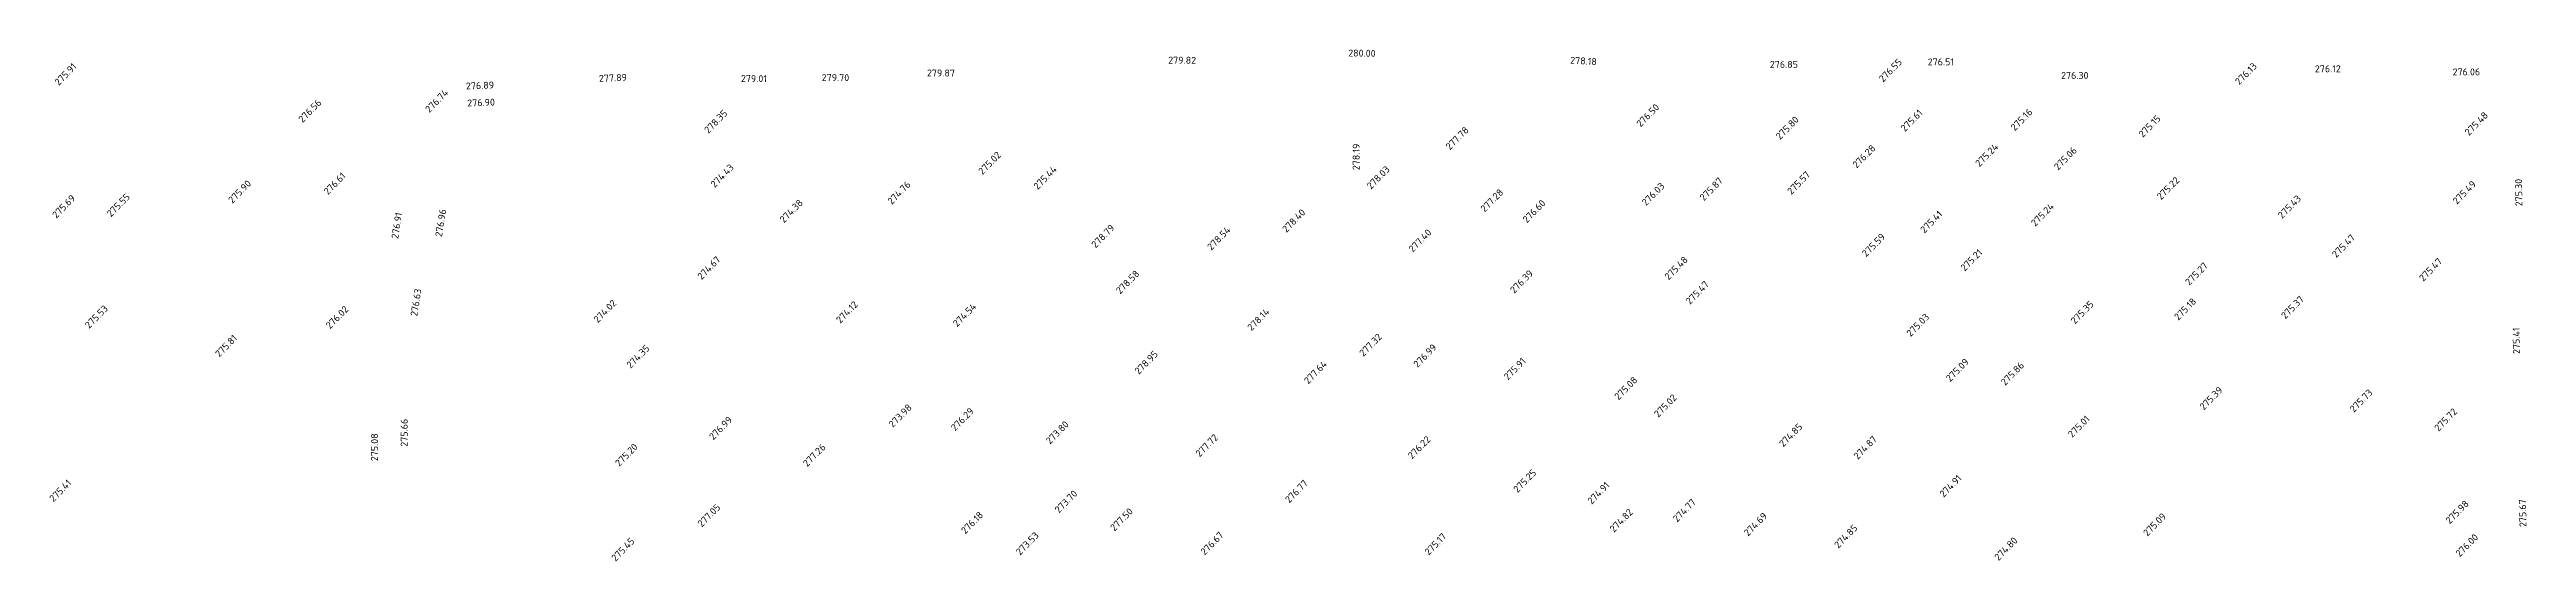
# Model space of a CAD drawing. Header units: metres. Extents: x 36952 to 37839, y 34980 to 35683.
# Drawn here: x 37473.7 to 37830.1, y 35564.9 to 35638.6 of the extents above; entities that cross this region are included whole.
import ezdxf

# ---------------------------------------------------------------- set-up
doc = ezdxf.new("R2010")
doc.units = ezdxf.units.M
doc.header["$LTSCALE"] = 5
doc.layers.add('Отметки', color=7, linetype='Continuous')
doc.styles.get("Standard").update_dxf_attribs({"font": 'simplex.shx'})

msp = doc.modelspace()

# ---------------------------------------------------------------- texts
at = {"layer": 'Отметки', "color": 7}
for s, rotation, p in [('279.82', 359.6189, (37634.68, 35636.55, 279.82)), ('280.00', 359.3189, (37660.58, 35637.58, 280)), ('278.18', 356.5189, (37692.5, 35636.55, 278.18)), ('276.85', 0.1189, (37721.26, 35635.93, 276.85)), ('276.55', 45.4189, (37737.56, 35633.8, 276.55)), ('276.55', 45.4189, (37737.56, 35633.8, 276.55)), ('276.51', 0.1189, (37743.98, 35636.29, 276.51)), ('275.91', 45.4189, (37475.03, 35633.32, 275.91)), ('276.89', 2.2189, (37533.64, 35632.82, 276.89)), ('277.89', 2.2189, (37552.78, 35633.92, 277.89)), ('279.01', 359.6189, (37573.19, 35633.9, 279.01)), ('279.70', 359.6189, (37584.82, 35634.05, 279.7)), ('279.87', 359.6189, (37599.96, 35634.71, 279.87)), ('276.30', 0.1189, (37763.17, 35634.34, 276.3)), ('276.13', 45.4189, (37788.81, 35633.41, 276.13)), ('276.12', 0.1189, (37799.69, 35635.3, 276.12)), ('276.06', 0.1189, (37819.51, 35634.85, 276.06)), ('276.56', 45.4189, (37510.11, 35627.97, 276.56)), ('276.74', 45.4189, (37528.37, 35629.41, 276.74)), ('276.90', 2.2189, (37533.83, 35630.37, 276.9)), ('278.35', 45.4189, (37568.52, 35626.43, 278.35)), ('276.50', 45.4189, (37702.66, 35627.34, 276.5)), ('275.61', 45.4189, (37740.69, 35626.67, 275.61)), ('275.16', 45.4189, (37756.51, 35626.79, 275.16)), ('275.48', 45.4189, (37821.86, 35626.11, 275.48)), ('277.78', 45.4189, (37675.22, 35624.04, 277.78)), ('275.80', 45.4189, (37722.72, 35625.53, 275.8)), ('275.15', 45.4189, (37774.94, 35625.84, 275.15)), ('275.02', 45.4189, (37607.96, 35620.49, 275.02)), ('278.19', 89.9189, (37662.23, 35621.21, 278.19)), ('276.28', 45.4189, (37733.76, 35621.43, 276.28)), ('275.24', 45.4189, (37751.42, 35621.62, 275.24)), ('275.06', 45.4189, (37762.75, 35621.13, 275.06)), ('275.90', 45.4189, (37500.02, 35616.35, 275.9)), ('276.61', 45.4189, (37513.77, 35617.59, 276.61)), ('274.43', 45.4189, (37569.43, 35618.62, 274.43)), ('274.76', 45.4189, (37594.9, 35616.19, 274.76)), ('275.44', 45.4189, (37615.9, 35618.33, 275.44)), ('278.03', 45.4189, (37663.87, 35618.39, 278.03)), ('276.03', 45.4189, (37703.44, 35616.01, 276.03)), ('275.87', 45.4189, (37711.77, 35616.71, 275.87)), ('275.57', 45.4189, (37724.36, 35617.62, 275.57)), ('275.22', 45.4189, (37777.55, 35616.86, 275.22)), ('275.49', 45.4189, (37820.14, 35616.21, 275.49)), ('275.30', 90.9189, (37829.56, 35616.02, 275.3)), ('275.69', 45.4189, (37474.69, 35614.21, 275.69)), ('275.55', 45.4189, (37482.55, 35614.4, 275.55)), ('276.96', 80.9189, (37530.17, 35611.56, 276.96)), ('274.38', 45.4189, (37579.38, 35613.54, 274.38)), ('278.40', 45.4189, (37651.69, 35612.16, 278.4)), ('277.28', 45.4189, (37680.22, 35615.09, 277.28)), ('276.60', 45.4189, (37686.3, 35613.54, 276.6)), ('275.41', 45.4189, (37743.51, 35612.07, 275.41)), ('275.24', 45.4189, (37759.45, 35613.05, 275.24)), ('275.43', 45.4189, (37794.98, 35614.16, 275.43)), ('276.91', 80.9189, (37523.87, 35611.29, 276.91)), ('278.79', 45.4189, (37624.23, 35609.94, 278.79)), ('278.54', 45.4189, (37640.89, 35609.61, 278.54)), ('277.40', 45.4189, (37669.88, 35609.31, 277.4)), ('275.59', 45.4189, (37735.12, 35608.65, 275.59)), ('275.47', 45.4189, (37802.76, 35608.52, 275.47)), ('274.67', 45.4189, (37567.54, 35605.37, 274.67)), ('275.48', 45.4189, (37706.7, 35605.32, 275.48)), ('275.21', 45.4189, (37749.31, 35606.6, 275.21)), ('275.47', 45.4189, (37815.29, 35605.12, 275.47)), ('278.58', 45.4189, (37627.77, 35603.31, 278.58)), ('276.39', 45.4189, (37684.48, 35603.4, 276.39)), ('275.47', 45.4189, (37709.77, 35601.8, 275.47)), ('275.27', 45.4189, (37781.62, 35604.54, 275.27)), ('275.53', 45.4189, (37479.4, 35598.34, 275.53)), ('276.02', 45.4189, (37514.06, 35598.29, 276.02)), ('276.63', 80.9189, (37526.61, 35600.13, 276.63)), ('274.02', 45.4189, (37552.6, 35599.15, 274.02)), ('274.12', 45.4189, (37587.49, 35599.09, 274.12)), ('274.54', 45.4189, (37604.31, 35598.58, 274.54)), ('278.14', 45.4189, (37646.67, 35598, 278.14)), ('275.35', 45.4189, (37765.16, 35598.97, 275.35)), ('275.18', 45.4189, (37780.04, 35599.51, 275.18)), ('275.37', 45.4189, (37795.43, 35599.71, 275.37)), ('275.81', 45.4189, (37498.13, 35594.22, 275.81)), ('277.32', 45.4189, (37662.78, 35594.32, 277.32)), ('275.03', 45.4189, (37741.52, 35597.16, 275.03)), ('275.41', 90.9189, (37829.21, 35594.76, 275.41)), ('274.35', 45.4189, (37557.33, 35592.6, 274.35)), ('278.95', 45.4189, (37630.45, 35591.74, 278.95)), ('276.99', 45.4189, (37670.57, 35592.73, 276.99)), ('275.91', 45.4189, (37683.58, 35590.91, 275.91)), ('275.09', 45.4189, (37747.2, 35590.68, 275.09)), ('277.64', 45.4189, (37654.83, 35590.34, 277.64)), ('275.08', 45.4189, (37699.49, 35588.05, 275.08)), ('275.86', 45.4189, (37755.11, 35590.14, 275.86)), ('273.98', 45.4189, (37595.06, 35584.08, 273.98)), ('276.29', 45.4189, (37604.02, 35583.59, 276.29)), ('275.02', 45.4189, (37705.2, 35585.56, 275.02)), ('275.39', 45.4189, (37783.71, 35586.61, 275.39)), ('275.73', 45.4189, (37805.31, 35586.26, 275.73)), ('275.72', 45.4189, (37817.49, 35583.54, 275.72)), ('275.66', 89.9189, (37525.24, 35581.41, 275.66)), ('276.99', 45.4189, (37569.22, 35582.3, 276.99)), ('273.80', 45.4189, (37617.68, 35581.69, 273.8)), ('274.85', 45.4189, (37723.19, 35581.28, 274.85)), ('275.01', 45.4189, (37764.77, 35582.64, 275.01)), ('275.08', 89.9189, (37520.97, 35579.32, 275.08)), ('275.20', 45.4189, (37555.69, 35578.48, 275.2)), ('277.26', 45.4189, (37582.73, 35578.44, 277.26)), ('277.72', 45.4189, (37639.21, 35579.84, 277.72)), ('276.22', 45.4189, (37669.78, 35579.56, 276.22)), ('274.87', 45.4189, (37733.92, 35579.49, 274.87)), ('275.41', 45.4189, (37474.27, 35573.38, 275.41)), ('276.77', 45.4189, (37652.1, 35573.22, 276.77)), ('275.25', 45.4189, (37684.96, 35574.72, 275.25)), ('274.91', 45.4189, (37695.62, 35573.04, 274.91)), ('274.91', 45.4189, (37746.28, 35574.05, 274.91)), ('277.05', 45.4189, (37567.57, 35569.76, 277.05)), ('273.70', 45.4189, (37618.96, 35571.76, 273.7)), ('274.77', 45.4189, (37707.92, 35570.47, 274.77)), ('275.98', 45.4189, (37819.1, 35570.21, 275.98)), ('275.67', 90.9189, (37830.14, 35569.85, 275.67)), ('276.18', 45.4189, (37605.48, 35568.77, 276.18)), ('273.53', 45.4189, (37613.37, 35565.71, 273.53)), ('277.50', 45.4189, (37626.94, 35569.18, 277.5)), ('276.67', 45.4189, (37639.94, 35565.73, 276.67)), ('275.17', 45.4189, (37672.18, 35565.7, 275.17)), ('274.82', 45.4189, (37698.82, 35569.01, 274.82)), ('274.69', 45.4189, (37718.13, 35568.45, 274.69)), ('274.85', 45.4189, (37731.12, 35566.71, 274.85)), ('275.09', 45.4189, (37775.59, 35568.44, 275.09)), ('275.45', 45.4189, (37555.15, 35564.83, 275.45)), ('274.80', 45.4189, (37754.17, 35564.93, 274.8)), ('276.00', 45.4189, (37820.54, 35565.47, 276))]:
    msp.add_text(s, height=1, rotation=rotation, dxfattribs=at).set_placement(p)

doc.saveas('drawing.dxf')
